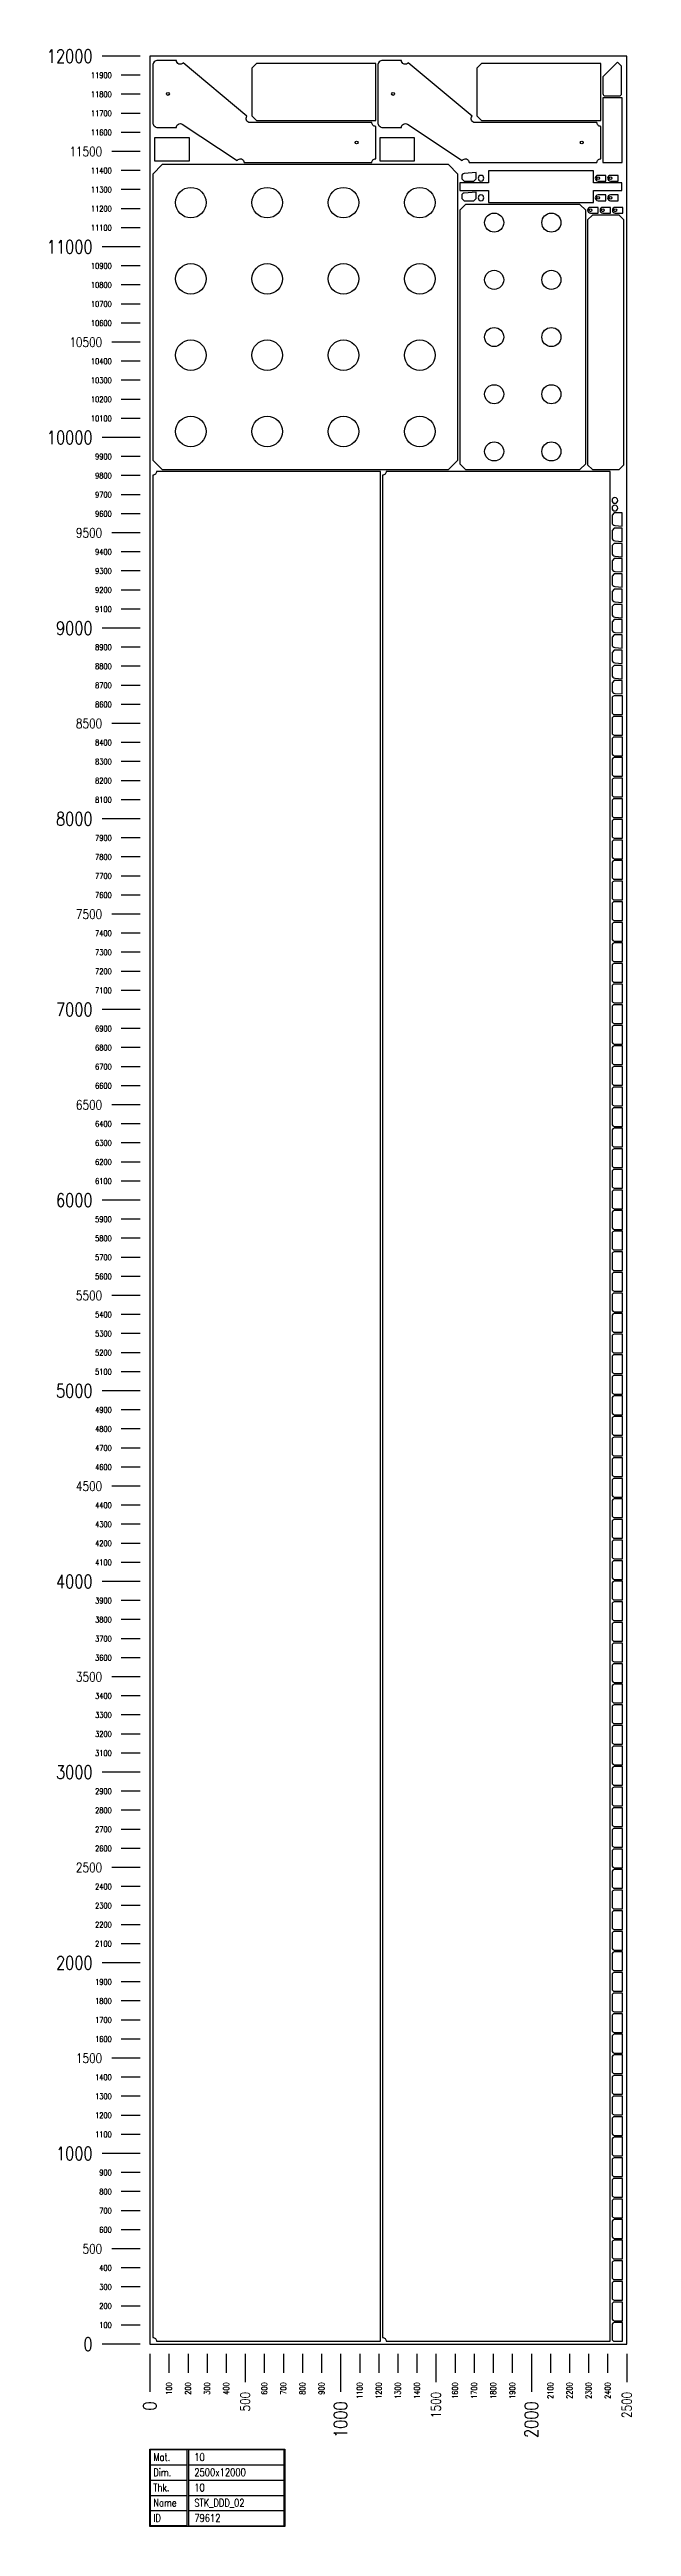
# Model space of a CAD drawing. Header units: millimetres. Extents: x 28039 to 145264, y 9873 to 40131.
# Drawn here: x 82813 to 85864, y 27140 to 40131 of the extents above; entities that cross this region are included whole.
import ezdxf
from ezdxf.enums import TextEntityAlignment as Align

# ---------------------------------------------------------------- set-up
doc = ezdxf.new("R2010")
doc.units = ezdxf.units.MM
doc.layers.add('TEXT', color=7, linetype='Continuous')
doc.styles.add('EasyCutStyle', font='romans.shx', dxfattribs={"width": 0.8})

# ---------------------------------------------------------------- blocks, each defined once
blk = doc.blocks.new('LogoSheet_79612')
at = {"color": 1}
for p, q in [((-50, 12000), (-250, 12000)), ((-50, 11000), (-250, 11000)), ((-50, 10000), (-250, 10000)), ((-50, 9000), (-250, 9000)), ((-50, 8000), (-250, 8000)), ((-50, 7000), (-250, 7000)), ((-50, 6000), (-250, 6000)), ((-50, 5000), (-250, 5000)), ((-50, 4000), (-250, 4000)), ((-50, 3000), (-250, 3000)), ((-50, 2000), (-250, 2000)), ((-50, 1000), (-250, 1000)), ((-50, 0), (-250, 0)), ((0, -50), (0, -250)), ((1000, -50), (1000, -250)), ((2000, -50), (2000, -250)), ((203, -553), (705, -553)), ((203, -633), (705, -633)), ((203, -713), (705, -713)), ((203, -793), (705, -793)), ((203, -873), (705, -873))]:
    blk.add_line(p, q, dxfattribs=at)
at = {"color": 2}
for p, q in [((-50, 11900), (-150, 11900)), ((-50, 11800), (-150, 11800)), ((-50, 11700), (-150, 11700)), ((-50, 11600), (-150, 11600)), ((-50, 11400), (-150, 11400)), ((-50, 11300), (-150, 11300)), ((-50, 11200), (-150, 11200)), ((-50, 11100), (-150, 11100)), ((-50, 10900), (-150, 10900)), ((-50, 10800), (-150, 10800)), ((-50, 10700), (-150, 10700)), ((-50, 10600), (-150, 10600)), ((-50, 10400), (-150, 10400)), ((-50, 10300), (-150, 10300)), ((-50, 10200), (-150, 10200)), ((-50, 10100), (-150, 10100)), ((-50, 9900), (-150, 9900)), ((-50, 9800), (-150, 9800)), ((-50, 9700), (-150, 9700)), ((-50, 9600), (-150, 9600)), ((-50, 9400), (-150, 9400)), ((-50, 9300), (-150, 9300)), ((-50, 9200), (-150, 9200)), ((-50, 9100), (-150, 9100)), ((-50, 8900), (-150, 8900)), ((-50, 8800), (-150, 8800)), ((-50, 8700), (-150, 8700)), ((-50, 8600), (-150, 8600)), ((-50, 8400), (-150, 8400)), ((-50, 8300), (-150, 8300)), ((-50, 8200), (-150, 8200)), ((-50, 8100), (-150, 8100)), ((-50, 7900), (-150, 7900)), ((-50, 7800), (-150, 7800)), ((-50, 7700), (-150, 7700)), ((-50, 7600), (-150, 7600)), ((-50, 7400), (-150, 7400)), ((-50, 7300), (-150, 7300)), ((-50, 7200), (-150, 7200)), ((-50, 7100), (-150, 7100)), ((-50, 6900), (-150, 6900)), ((-50, 6800), (-150, 6800)), ((-50, 6700), (-150, 6700)), ((-50, 6600), (-150, 6600)), ((-50, 6400), (-150, 6400)), ((-50, 6300), (-150, 6300)), ((-50, 6200), (-150, 6200)), ((-50, 6100), (-150, 6100)), ((-50, 5900), (-150, 5900)), ((-50, 5800), (-150, 5800)), ((-50, 5700), (-150, 5700)), ((-50, 5600), (-150, 5600)), ((-50, 5400), (-150, 5400)), ((-50, 5300), (-150, 5300)), ((-50, 5200), (-150, 5200)), ((-50, 5100), (-150, 5100)), ((-50, 4900), (-150, 4900)), ((-50, 4800), (-150, 4800)), ((-50, 4700), (-150, 4700)), ((-50, 4600), (-150, 4600)), ((-50, 4400), (-150, 4400)), ((-50, 4300), (-150, 4300)), ((-50, 4200), (-150, 4200)), ((-50, 4100), (-150, 4100)), ((-50, 3900), (-150, 3900)), ((-50, 3800), (-150, 3800)), ((-50, 3700), (-150, 3700)), ((-50, 3600), (-150, 3600)), ((-50, 3400), (-150, 3400)), ((-50, 3300), (-150, 3300)), ((-50, 3200), (-150, 3200)), ((-50, 3100), (-150, 3100)), ((-50, 2900), (-150, 2900)), ((-50, 2800), (-150, 2800)), ((-50, 2700), (-150, 2700)), ((-50, 2600), (-150, 2600)), ((-50, 2400), (-150, 2400)), ((-50, 2300), (-150, 2300)), ((-50, 2200), (-150, 2200)), ((-50, 2100), (-150, 2100)), ((-50, 1900), (-150, 1900)), ((-50, 1800), (-150, 1800)), ((-50, 1700), (-150, 1700)), ((-50, 1600), (-150, 1600)), ((-50, 1400), (-150, 1400)), ((-50, 1300), (-150, 1300)), ((-50, 1200), (-150, 1200)), ((-50, 1100), (-150, 1100)), ((-50, 900), (-150, 900)), ((-50, 800), (-150, 800)), ((-50, 700), (-150, 700)), ((-50, 600), (-150, 600)), ((-50, 400), (-150, 400)), ((-50, 300), (-150, 300)), ((-50, 200), (-150, 200)), ((-50, 100), (-150, 100)), ((100, -50), (100, -150)), ((200, -50), (200, -150)), ((300, -50), (300, -150)), ((400, -50), (400, -150)), ((600, -50), (600, -150)), ((700, -50), (700, -150)), ((800, -50), (800, -150)), ((900, -50), (900, -150)), ((1100, -50), (1100, -150)), ((1200, -50), (1200, -150)), ((1300, -50), (1300, -150)), ((1400, -50), (1400, -150)), ((1600, -50), (1600, -150)), ((1700, -50), (1700, -150)), ((1800, -50), (1800, -150)), ((1900, -50), (1900, -150)), ((2100, -50), (2100, -150)), ((2200, -50), (2200, -150)), ((2300, -50), (2300, -150)), ((2400, -50), (2400, -150))]:
    blk.add_line(p, q, dxfattribs=at)
at = {"color": 7}
for p, q in [((-50, 11500), (-200, 11500)), ((-50, 10500), (-200, 10500)), ((-50, 9500), (-200, 9500)), ((-50, 8500), (-200, 8500)), ((-50, 7500), (-200, 7500)), ((-50, 6500), (-200, 6500)), ((-50, 5500), (-200, 5500)), ((-50, 4500), (-200, 4500)), ((-50, 3500), (-200, 3500)), ((-50, 2500), (-200, 2500)), ((-50, 1500), (-200, 1500)), ((-50, 500), (-200, 500)), ((500, -50), (500, -200)), ((1500, -50), (1500, -200)), ((2500, -50), (2500, -200))]:
    blk.add_line(p, q, dxfattribs=at)
at = {"color": 5}
for p, q in [((3, -553), (193, -553)), ((3, -633), (193, -633)), ((3, -713), (193, -713)), ((3, -793), (193, -793)), ((3, -873), (193, -873))]:
    blk.add_line(p, q, dxfattribs=at)
blk.add_line((193, -633), (193, -953))
blk.add_lwpolyline([(0, -550), (708, -550), (708, -956), (0, -956)], close=True)
blk.add_lwpolyline([(3, -553), (193, -553), (193, -953), (3, -953)], close=True, dxfattribs=at)
at = {"color": 1}
blk.add_lwpolyline([(705, -553), (203, -553), (203, -953), (705, -953)], close=True, dxfattribs=at)
at = {"color": 7, "style": 'EasyCutStyle', "width": 0.8}
for s, height, p in [('12000', 70, (-300, 12000)), ('11900', 30, (-200, 11900)), ('11800', 30, (-200, 11800)), ('11700', 30, (-200, 11700)), ('11600', 30, (-200, 11600)), ('11500', 50, (-250, 11500)), ('11400', 30, (-200, 11400)), ('11300', 30, (-200, 11300)), ('11200', 30, (-200, 11200)), ('11100', 30, (-200, 11100)), ('11000', 70, (-300, 11000)), ('10900', 30, (-200, 10900)), ('10800', 30, (-200, 10800)), ('10700', 30, (-200, 10700)), ('10500', 50, (-250, 10500)), ('10600', 30, (-200, 10600)), ('10400', 30, (-200, 10400)), ('10300', 30, (-200, 10300)), ('10200', 30, (-200, 10200)), ('10000', 70, (-300, 10000)), ('10100', 30, (-200, 10100)), ('9900', 30, (-200, 9900)), ('9800', 30, (-200, 9800)), ('9700', 30, (-200, 9700)), ('9600', 30, (-200, 9600)), ('9500', 50, (-250, 9500)), ('9400', 30, (-200, 9400)), ('9300', 30, (-200, 9300)), ('9200', 30, (-200, 9200)), ('9100', 30, (-200, 9100)), ('9000', 70, (-300, 9000)), ('8900', 30, (-200, 8900)), ('8800', 30, (-200, 8800)), ('8700', 30, (-200, 8700)), ('8600', 30, (-200, 8600)), ('8500', 50, (-250, 8500)), ('8400', 30, (-200, 8400)), ('8300', 30, (-200, 8300)), ('8200', 30, (-200, 8200)), ('8100', 30, (-200, 8100)), ('8000', 70, (-300, 8000)), ('7900', 30, (-200, 7900)), ('7800', 30, (-200, 7800)), ('7700', 30, (-200, 7700)), ('7600', 30, (-200, 7600)), ('7500', 50, (-250, 7500)), ('7400', 30, (-200, 7400)), ('7300', 30, (-200, 7300)), ('7200', 30, (-200, 7200)), ('7000', 70, (-300, 7000)), ('7100', 30, (-200, 7100)), ('6900', 30, (-200, 6900)), ('6800', 30, (-200, 6800)), ('6700', 30, (-200, 6700)), ('6500', 50, (-250, 6500)), ('6600', 30, (-200, 6600)), ('6400', 30, (-200, 6400)), ('6300', 30, (-200, 6300)), ('6200', 30, (-200, 6200)), ('6100', 30, (-200, 6100)), ('6000', 70, (-300, 6000)), ('5900', 30, (-200, 5900)), ('5800', 30, (-200, 5800)), ('5700', 30, (-200, 5700)), ('5600', 30, (-200, 5600)), ('5500', 50, (-250, 5500)), ('5400', 30, (-200, 5400)), ('5300', 30, (-200, 5300)), ('5200', 30, (-200, 5200)), ('5100', 30, (-200, 5100)), ('5000', 70, (-300, 5000)), ('4900', 30, (-200, 4900)), ('4800', 30, (-200, 4800)), ('4700', 30, (-200, 4700)), ('4600', 30, (-200, 4600)), ('4500', 50, (-250, 4500)), ('4400', 30, (-200, 4400)), ('4300', 30, (-200, 4300)), ('4200', 30, (-200, 4200)), ('4000', 70, (-300, 4000)), ('4100', 30, (-200, 4100)), ('3900', 30, (-200, 3900)), ('3800', 30, (-200, 3800)), ('3700', 30, (-200, 3700)), ('3500', 50, (-250, 3500)), ('3600', 30, (-200, 3600)), ('3400', 30, (-200, 3400)), ('3300', 30, (-200, 3300)), ('3200', 30, (-200, 3200)), ('3000', 70, (-300, 3000)), ('3100', 30, (-200, 3100)), ('2900', 30, (-200, 2900)), ('2800', 30, (-200, 2800)), ('2700', 30, (-200, 2700)), ('2600', 30, (-200, 2600)), ('2500', 50, (-250, 2500)), ('2400', 30, (-200, 2400)), ('2300', 30, (-200, 2300)), ('2200', 30, (-200, 2200)), ('2100', 30, (-200, 2100)), ('2000', 70, (-300, 2000)), ('1900', 30, (-200, 1900)), ('1800', 30, (-200, 1800)), ('1700', 30, (-200, 1700)), ('1600', 30, (-200, 1600)), ('1500', 50, (-250, 1500)), ('1400', 30, (-200, 1400)), ('1300', 30, (-200, 1300)), ('1200', 30, (-200, 1200)), ('1100', 30, (-200, 1100)), ('1000', 70, (-300, 1000)), ('900', 30, (-200, 900)), ('800', 30, (-200, 800)), ('700', 30, (-200, 700)), ('500', 50, (-250, 500)), ('600', 30, (-200, 600)), ('400', 30, (-200, 400)), ('300', 30, (-200, 300)), ('200', 30, (-200, 200)), ('0', 70, (-300, 0)), ('100', 30, (-200, 100))]:
    blk.add_text(s, height=height, dxfattribs=at).set_placement(p, align=Align.MIDDLE_RIGHT)
for s, height, p in [('100', 30, (100, -200)), ('200', 30, (200, -200)), ('300', 30, (300, -200)), ('400', 30, (400, -200)), ('500', 50, (500, -250)), ('600', 30, (600, -200)), ('700', 30, (700, -200)), ('800', 30, (800, -200)), ('900', 30, (900, -200)), ('1100', 30, (1100, -200)), ('1200', 30, (1200, -200)), ('1300', 30, (1300, -200)), ('1400', 30, (1400, -200)), ('1500', 50, (1500, -250)), ('1600', 30, (1600, -200)), ('1700', 30, (1700, -200)), ('1800', 30, (1800, -200)), ('1900', 30, (1900, -200)), ('2100', 30, (2100, -200)), ('2200', 30, (2200, -200)), ('2300', 30, (2300, -200)), ('2400', 30, (2400, -200)), ('2500', 50, (2500, -250)), ('0', 70, (0, -300)), ('1000', 70, (1000, -300)), ('2000', 70, (2000, -300))]:
    blk.add_text(s, height=height, rotation=90, dxfattribs=at).set_placement(p, align=Align.MIDDLE_RIGHT)
at = {"style": 'EasyCutStyle', "width": 0.8}
for tag, p in [('MATERIAL_SHEET', (233, -612)), ('THICKNESS_SHEET', (233, -772)), ('DIMENSION_SHEET', (233, -692)), ('NAME_SHEET', (233, -852)), ('ID_SHEET', (233, -932))]:
    blk.add_attdef(tag, p, '', height=40, dxfattribs=at)
at = {"layer": 'TEXT', "color": 251, "style": 'EasyCutStyle', "width": 0.8}
for s, p in [('Mat.', (18, -612)), ('Thk.', (18, -772)), ('Dim.', (18, -692)), ('Name', (18, -852)), ('ID', (18, -932))]:
    blk.add_text(s, height=40, dxfattribs=at).set_placement(p)

msp = doc.modelspace()

# ---------------------------------------------------------------- linework, layer by layer
at = {"color": 34, "true_color": 0x945a17}
msp.add_lwpolyline([(83339, 28096), (85839, 28096), (85839, 40096), (83339, 40096)], close=True, dxfattribs=at)
at = {"color": 2, "elevation": 0}
for points in [[(83354, 39749, 0.414214), (83381, 39722), (83478, 39722, -0.597512), (83509, 39739), (83797, 39549, -0.743772), (83833, 39538), (84503, 39538, -0.414214), (84523, 39558), (84523, 39728, -0.414214), (84503, 39748), (83863, 39748, -0.637014), (83848, 39781), (83514, 40061, -0.700567), (83478, 40074), (83381, 40074, 0.414214), (83354, 40047)], [(84534, 39749, 0.414214), (84561, 39722), (84658, 39722, -0.597512), (84689, 39739), (84977, 39549, -0.743772), (85013, 39538), (85683, 39538, -0.414214), (85703, 39558), (85703, 39728, -0.414214), (85683, 39748), (85043, 39748, -0.637014), (85028, 39781), (84694, 40061, -0.700567), (84658, 40074), (84561, 40074, 0.414214), (84534, 40047)], [(85800, 39888, 0.414214), (85812, 39900), (85812, 40043), (85791, 40065), (85714, 39988), (85714, 39900, 0.414214), (85726, 39888)], [(84974, 39453), (84986, 39441), (85038, 39441), (85049, 39452), (85049, 39486), (84986, 39481, 0.390984), (84974, 39468)], [(84974, 39350), (84986, 39338), (85038, 39338), (85049, 39349), (85049, 39383), (84986, 39378, 0.390984), (84974, 39365)], [(85075, 39441, 1), (85075, 39471, 1)], [(85075, 39338, 1), (85075, 39368, 1)], [(85689, 39441), (85729, 39441), (85729, 39471), (85689, 39471, 0.999772)], [(85689, 39338), (85729, 39338), (85729, 39368), (85689, 39368, 0.999772)], [(85754, 39441), (85794, 39441), (85794, 39471), (85754, 39471, 0.999772)], [(85754, 39338), (85794, 39338), (85794, 39368), (85754, 39368, 0.999772)], [(85649, 39273), (85689, 39273), (85689, 39303), (85649, 39303, 0.999772)], [(85714, 39273), (85754, 39273), (85754, 39303), (85714, 39303, 0.999772)], [(85779, 39273), (85819, 39273), (85819, 39303), (85779, 39303, 0.999772)], [(84548, 28111), (84548, 37918), (83374, 37918, -0.414214), (83354, 37898), (83354, 28131, -0.414214), (83374, 28111)], [(85752, 28111), (85752, 37918), (84578, 37918, -0.414214), (84558, 37898), (84558, 28131, -0.414214), (84578, 28111)], [(85777, 37751, 1), (85777, 37781, 1)], [(85777, 37711, 1), (85777, 37741, 1)], [(85816, 37631), (85816, 37701), (85774, 37701), (85762, 37689), (85762, 37650, 0.391136), (85777, 37634)], [(85816, 37551), (85816, 37621), (85774, 37621), (85762, 37609), (85762, 37570, 0.391136), (85777, 37554)], [(85816, 37471), (85816, 37541), (85774, 37541), (85762, 37529), (85762, 37490, 0.391136), (85777, 37474)], [(85816, 37391), (85816, 37461), (85774, 37461), (85762, 37449), (85762, 37410, 0.391136), (85777, 37394)], [(85816, 37311), (85816, 37381), (85774, 37381), (85762, 37369), (85762, 37330, 0.391136), (85777, 37314)], [(85816, 37231), (85816, 37301), (85774, 37301), (85762, 37289), (85762, 37250, 0.391136), (85777, 37234)], [(85816, 37151), (85816, 37221), (85774, 37221), (85762, 37209), (85762, 37170, 0.391136), (85777, 37154)], [(85816, 37071), (85816, 37141), (85774, 37141), (85762, 37129), (85762, 37090, 0.391136), (85777, 37074)], [(85816, 36991), (85816, 37061), (85774, 37061), (85762, 37049), (85762, 37010, 0.391136), (85777, 36994)], [(85816, 36911), (85816, 36981), (85774, 36981), (85762, 36969), (85762, 36930, 0.391136), (85777, 36914)], [(85816, 36831), (85816, 36901), (85774, 36901), (85762, 36889), (85762, 36850, 0.391136), (85777, 36834)], [(85816, 36751), (85816, 36821), (85774, 36821), (85762, 36809), (85762, 36770, 0.391136), (85777, 36754)], [(85817, 36643), (85817, 36741), (85774, 36741, 0.414214), (85762, 36729), (85762, 36655, 0.414214), (85774, 36643)], [(85817, 36535), (85817, 36633), (85774, 36633, 0.414214), (85762, 36621), (85762, 36547, 0.414214), (85774, 36535)], [(85817, 36427), (85817, 36525), (85774, 36525, 0.414214), (85762, 36513), (85762, 36439, 0.414214), (85774, 36427)], [(85817, 36319), (85817, 36417), (85774, 36417, 0.414214), (85762, 36405), (85762, 36331, 0.414214), (85774, 36319)], [(85817, 36211), (85817, 36309), (85774, 36309, 0.414214), (85762, 36297), (85762, 36223, 0.414214), (85774, 36211)], [(85817, 36103), (85817, 36201), (85774, 36201, 0.414214), (85762, 36189), (85762, 36115, 0.414214), (85774, 36103)], [(85817, 35995), (85817, 36093), (85774, 36093, 0.414214), (85762, 36081), (85762, 36007, 0.414214), (85774, 35995)], [(85817, 35887), (85817, 35985), (85774, 35985, 0.414214), (85762, 35973), (85762, 35899, 0.414214), (85774, 35887)], [(85817, 35779), (85817, 35877), (85774, 35877, 0.414214), (85762, 35865), (85762, 35791, 0.414214), (85774, 35779)], [(85817, 35671), (85817, 35769), (85774, 35769, 0.414214), (85762, 35757), (85762, 35683, 0.414214), (85774, 35671)], [(85817, 35563), (85817, 35661), (85774, 35661, 0.414214), (85762, 35649), (85762, 35575, 0.414214), (85774, 35563)], [(85817, 35455), (85817, 35553), (85774, 35553, 0.414214), (85762, 35541), (85762, 35467, 0.414214), (85774, 35455)], [(85817, 35347), (85817, 35445), (85774, 35445, 0.414214), (85762, 35433), (85762, 35359, 0.414214), (85774, 35347)], [(85817, 35239), (85817, 35337), (85774, 35337, 0.414214), (85762, 35325), (85762, 35251, 0.414214), (85774, 35239)], [(85817, 35131), (85817, 35229), (85774, 35229, 0.414214), (85762, 35217), (85762, 35143, 0.414214), (85774, 35131)], [(85817, 35023), (85817, 35121), (85774, 35121, 0.414214), (85762, 35109), (85762, 35035, 0.414214), (85774, 35023)], [(85817, 34915), (85817, 35013), (85774, 35013, 0.414214), (85762, 35001), (85762, 34927, 0.414214), (85774, 34915)], [(85817, 34807), (85817, 34905), (85774, 34905, 0.414214), (85762, 34893), (85762, 34819, 0.414214), (85774, 34807)], [(85817, 34699), (85817, 34797), (85774, 34797, 0.414214), (85762, 34785), (85762, 34711, 0.414214), (85774, 34699)], [(85817, 34591), (85817, 34689), (85774, 34689, 0.414214), (85762, 34677), (85762, 34603, 0.414214), (85774, 34591)], [(85817, 34483), (85817, 34581), (85774, 34581, 0.414214), (85762, 34569), (85762, 34495, 0.414214), (85774, 34483)], [(85817, 34375), (85817, 34473), (85774, 34473, 0.414214), (85762, 34461), (85762, 34387, 0.414214), (85774, 34375)], [(85817, 34267), (85817, 34365), (85774, 34365, 0.414214), (85762, 34353), (85762, 34279, 0.414214), (85774, 34267)], [(85817, 34159), (85817, 34257), (85774, 34257, 0.414214), (85762, 34245), (85762, 34171, 0.414214), (85774, 34159)], [(85817, 34051), (85817, 34149), (85774, 34149, 0.414214), (85762, 34137), (85762, 34063, 0.414214), (85774, 34051)], [(85817, 33943), (85817, 34041), (85774, 34041, 0.414214), (85762, 34029), (85762, 33955, 0.414214), (85774, 33943)], [(85817, 33835), (85817, 33933), (85774, 33933, 0.414214), (85762, 33921), (85762, 33847, 0.414214), (85774, 33835)], [(85817, 33727), (85817, 33825), (85774, 33825, 0.414214), (85762, 33813), (85762, 33739, 0.414214), (85774, 33727)], [(85817, 33619), (85817, 33717), (85774, 33717, 0.414214), (85762, 33705), (85762, 33631, 0.414214), (85774, 33619)], [(85817, 33511), (85817, 33609), (85774, 33609, 0.414214), (85762, 33597), (85762, 33523, 0.414214), (85774, 33511)], [(85817, 33403), (85817, 33501), (85774, 33501, 0.414214), (85762, 33489), (85762, 33415, 0.414214), (85774, 33403)], [(85817, 33295), (85817, 33393), (85774, 33393, 0.414214), (85762, 33381), (85762, 33307, 0.414214), (85774, 33295)], [(85817, 33187), (85817, 33285), (85774, 33285, 0.414214), (85762, 33273), (85762, 33199, 0.414214), (85774, 33187)], [(85817, 33079), (85817, 33177), (85774, 33177, 0.414214), (85762, 33165), (85762, 33091, 0.414214), (85774, 33079)], [(85817, 32971), (85817, 33069), (85774, 33069, 0.414214), (85762, 33057), (85762, 32983, 0.414214), (85774, 32971)], [(85817, 32863), (85817, 32961), (85774, 32961, 0.414214), (85762, 32949), (85762, 32875, 0.414214), (85774, 32863)], [(85817, 32755), (85817, 32853), (85774, 32853, 0.414214), (85762, 32841), (85762, 32767, 0.414214), (85774, 32755)], [(85817, 32647), (85817, 32745), (85774, 32745, 0.414214), (85762, 32733), (85762, 32659, 0.414214), (85774, 32647)], [(85817, 32539), (85817, 32637), (85774, 32637, 0.414214), (85762, 32625), (85762, 32551, 0.414214), (85774, 32539)], [(85817, 32431), (85817, 32529), (85774, 32529, 0.414214), (85762, 32517), (85762, 32443, 0.414214), (85774, 32431)], [(85817, 32323), (85817, 32421), (85774, 32421, 0.414214), (85762, 32409), (85762, 32335, 0.414214), (85774, 32323)], [(85817, 32215), (85817, 32313), (85774, 32313, 0.414214), (85762, 32301), (85762, 32227, 0.414214), (85774, 32215)], [(85817, 32107), (85817, 32205), (85774, 32205, 0.414214), (85762, 32193), (85762, 32119, 0.414214), (85774, 32107)], [(85817, 31999), (85817, 32097), (85774, 32097, 0.414214), (85762, 32085), (85762, 32011, 0.414214), (85774, 31999)], [(85817, 31891), (85817, 31989), (85774, 31989, 0.414214), (85762, 31977), (85762, 31903, 0.414214), (85774, 31891)], [(85817, 31783), (85817, 31881), (85774, 31881, 0.414214), (85762, 31869), (85762, 31795, 0.414214), (85774, 31783)], [(85817, 31675), (85817, 31773), (85774, 31773, 0.414214), (85762, 31761), (85762, 31687, 0.414214), (85774, 31675)], [(85817, 31567), (85817, 31665), (85774, 31665, 0.414214), (85762, 31653), (85762, 31579, 0.414214), (85774, 31567)], [(85817, 31459), (85817, 31557), (85774, 31557, 0.414214), (85762, 31545), (85762, 31471, 0.414214), (85774, 31459)], [(85817, 31351), (85817, 31449), (85774, 31449, 0.414214), (85762, 31437), (85762, 31363, 0.414214), (85774, 31351)], [(85817, 31243), (85817, 31341), (85774, 31341, 0.414214), (85762, 31329), (85762, 31255, 0.414214), (85774, 31243)], [(85817, 31135), (85817, 31233), (85774, 31233, 0.414214), (85762, 31221), (85762, 31147, 0.414214), (85774, 31135)], [(85817, 31027), (85817, 31125), (85774, 31125, 0.414214), (85762, 31113), (85762, 31039, 0.414214), (85774, 31027)], [(85817, 30919), (85817, 31017), (85774, 31017, 0.414214), (85762, 31005), (85762, 30931, 0.414214), (85774, 30919)], [(85817, 30811), (85817, 30909), (85774, 30909, 0.414214), (85762, 30897), (85762, 30823, 0.414214), (85774, 30811)], [(85817, 30703), (85817, 30801), (85774, 30801, 0.414214), (85762, 30789), (85762, 30715, 0.414214), (85774, 30703)], [(85817, 30595), (85817, 30693), (85774, 30693, 0.414214), (85762, 30681), (85762, 30607, 0.414214), (85774, 30595)], [(85817, 30487), (85817, 30585), (85774, 30585, 0.414214), (85762, 30573), (85762, 30499, 0.414214), (85774, 30487)], [(85817, 30379), (85817, 30477), (85774, 30477, 0.414214), (85762, 30465), (85762, 30391, 0.414214), (85774, 30379)], [(85817, 30271), (85817, 30369), (85774, 30369, 0.414214), (85762, 30357), (85762, 30283, 0.414214), (85774, 30271)], [(85817, 30163), (85817, 30261), (85774, 30261, 0.414214), (85762, 30249), (85762, 30175, 0.414214), (85774, 30163)], [(85817, 30055), (85817, 30153), (85774, 30153, 0.414214), (85762, 30141), (85762, 30067, 0.414214), (85774, 30055)], [(85817, 29947), (85817, 30045), (85774, 30045, 0.414214), (85762, 30033), (85762, 29959, 0.414214), (85774, 29947)], [(85817, 29839), (85817, 29937), (85774, 29937, 0.414214), (85762, 29925), (85762, 29851, 0.414214), (85774, 29839)], [(85817, 29731), (85817, 29829), (85774, 29829, 0.414214), (85762, 29817), (85762, 29743, 0.414214), (85774, 29731)], [(85817, 29623), (85817, 29721), (85774, 29721, 0.414214), (85762, 29709), (85762, 29635, 0.414214), (85774, 29623)], [(85817, 29515), (85817, 29613), (85774, 29613, 0.414214), (85762, 29601), (85762, 29527, 0.414214), (85774, 29515)], [(85817, 29407), (85817, 29505), (85774, 29505, 0.414214), (85762, 29493), (85762, 29419, 0.414214), (85774, 29407)], [(85817, 29299), (85817, 29397), (85774, 29397, 0.414214), (85762, 29385), (85762, 29311, 0.414214), (85774, 29299)], [(85817, 29191), (85817, 29289), (85774, 29289, 0.414214), (85762, 29277), (85762, 29203, 0.414214), (85774, 29191)], [(85817, 29083), (85817, 29181), (85774, 29181, 0.414214), (85762, 29169), (85762, 29095, 0.414214), (85774, 29083)], [(85817, 28975), (85817, 29073), (85774, 29073, 0.414214), (85762, 29061), (85762, 28987, 0.414214), (85774, 28975)], [(85817, 28867), (85817, 28965), (85774, 28965, 0.414214), (85762, 28953), (85762, 28879, 0.414214), (85774, 28867)], [(85817, 28759), (85817, 28857), (85774, 28857, 0.414214), (85762, 28845), (85762, 28771, 0.414214), (85774, 28759)], [(85817, 28651), (85817, 28749), (85774, 28749, 0.414214), (85762, 28737), (85762, 28663, 0.414214), (85774, 28651)], [(85817, 28543), (85817, 28641), (85774, 28641, 0.414214), (85762, 28629), (85762, 28555, 0.414214), (85774, 28543)], [(85817, 28435), (85817, 28533), (85774, 28533, 0.414214), (85762, 28521), (85762, 28447, 0.414214), (85774, 28435)], [(85817, 28327), (85817, 28425), (85774, 28425, 0.414214), (85762, 28413), (85762, 28339, 0.414214), (85774, 28327)], [(85817, 28219), (85817, 28317), (85774, 28317, 0.414214), (85762, 28305), (85762, 28231, 0.414214), (85774, 28219)], [(85817, 28111), (85817, 28209), (85774, 28209, 0.414214), (85762, 28197), (85762, 28123, 0.414214), (85774, 28111)]]:
    msp.add_lwpolyline(points, format="xyb", close=True, dxfattribs=at)
at = {"color": 2}
for points in [[(83873, 39783), (83898, 39758), (84523, 39758), (84523, 40058), (83898, 40058), (83873, 40033)], [(85053, 39783), (85078, 39758), (85703, 39758), (85703, 40058), (85078, 40058), (85053, 40033)], [(85815, 39538), (85815, 39878), (85714, 39878), (85714, 39538)], [(83364, 39548), (83547, 39548), (83547, 39668), (83364, 39668)], [(84544, 39548), (84727, 39548), (84727, 39668), (84544, 39668)], [(84904, 37928), (84954, 37978), (84954, 39478), (84904, 39528), (83404, 39528), (83354, 39478), (83354, 37978), (83404, 37928)], [(84964, 39391), (85114, 39391), (85114, 39328), (85664, 39328), (85664, 39391), (85814, 39391), (85814, 39431), (85664, 39431), (85664, 39494), (85114, 39494), (85114, 39431), (84964, 39431)], [(85594, 37928), (85624, 37958), (85624, 39288), (85594, 39318), (84994, 39318), (84964, 39288), (84964, 37958), (84994, 37928)], [(85799, 37928), (85824, 37953), (85824, 39238), (85799, 39263), (85659, 39263), (85634, 39238), (85634, 37953), (85659, 37928)]]:
    msp.add_lwpolyline(points, close=True, dxfattribs=at)
at = {"color": 4}
for centre, radius in [((83434, 39898, 0), 7.5), ((84614, 39898, 0), 7.5), ((84423, 39643, 0), 7.5), ((85603, 39643, 0), 7.5), ((83554, 39328), 80), ((83954, 39328), 80), ((84354, 39328), 80), ((84754, 39328), 80), ((85689, 39456, 0), 7.5), ((85754, 39456, 0), 7.5), ((85144, 39223), 50), ((85444, 39223), 50), ((85649, 39288, 0), 7.5), ((85689, 39353, 0), 7.5), ((85714, 39288, 0), 7.5), ((85754, 39353, 0), 7.5), ((85779, 39288, 0), 7.5), ((83554, 38928), 80), ((83954, 38928), 80), ((84354, 38928), 80), ((84754, 38928), 80), ((85144, 38923), 50), ((85444, 38923), 50), ((83554, 38528), 80), ((83954, 38528), 80), ((84354, 38528), 80), ((84754, 38528), 80), ((85144, 38623), 50), ((85444, 38623), 50), ((85144, 38323), 50), ((85444, 38323), 50), ((83554, 38128), 80), ((83954, 38128), 80), ((84354, 38128), 80), ((84754, 38128), 80), ((85144, 38023), 50), ((85444, 38023), 50)]:
    msp.add_circle(centre, radius, dxfattribs=at)

# ---------------------------------------------------------------- block references
msp.add_blockref('LogoSheet_79612', (83339, 28096)).add_auto_attribs({'DIMENSION_SHEET': '2500x12000', 'THICKNESS_SHEET': '10', 'NAME_SHEET': 'STK_DDD_02', 'ID_SHEET': '79612', 'MATERIAL_SHEET': '10'})

doc.saveas('drawing.dxf')
